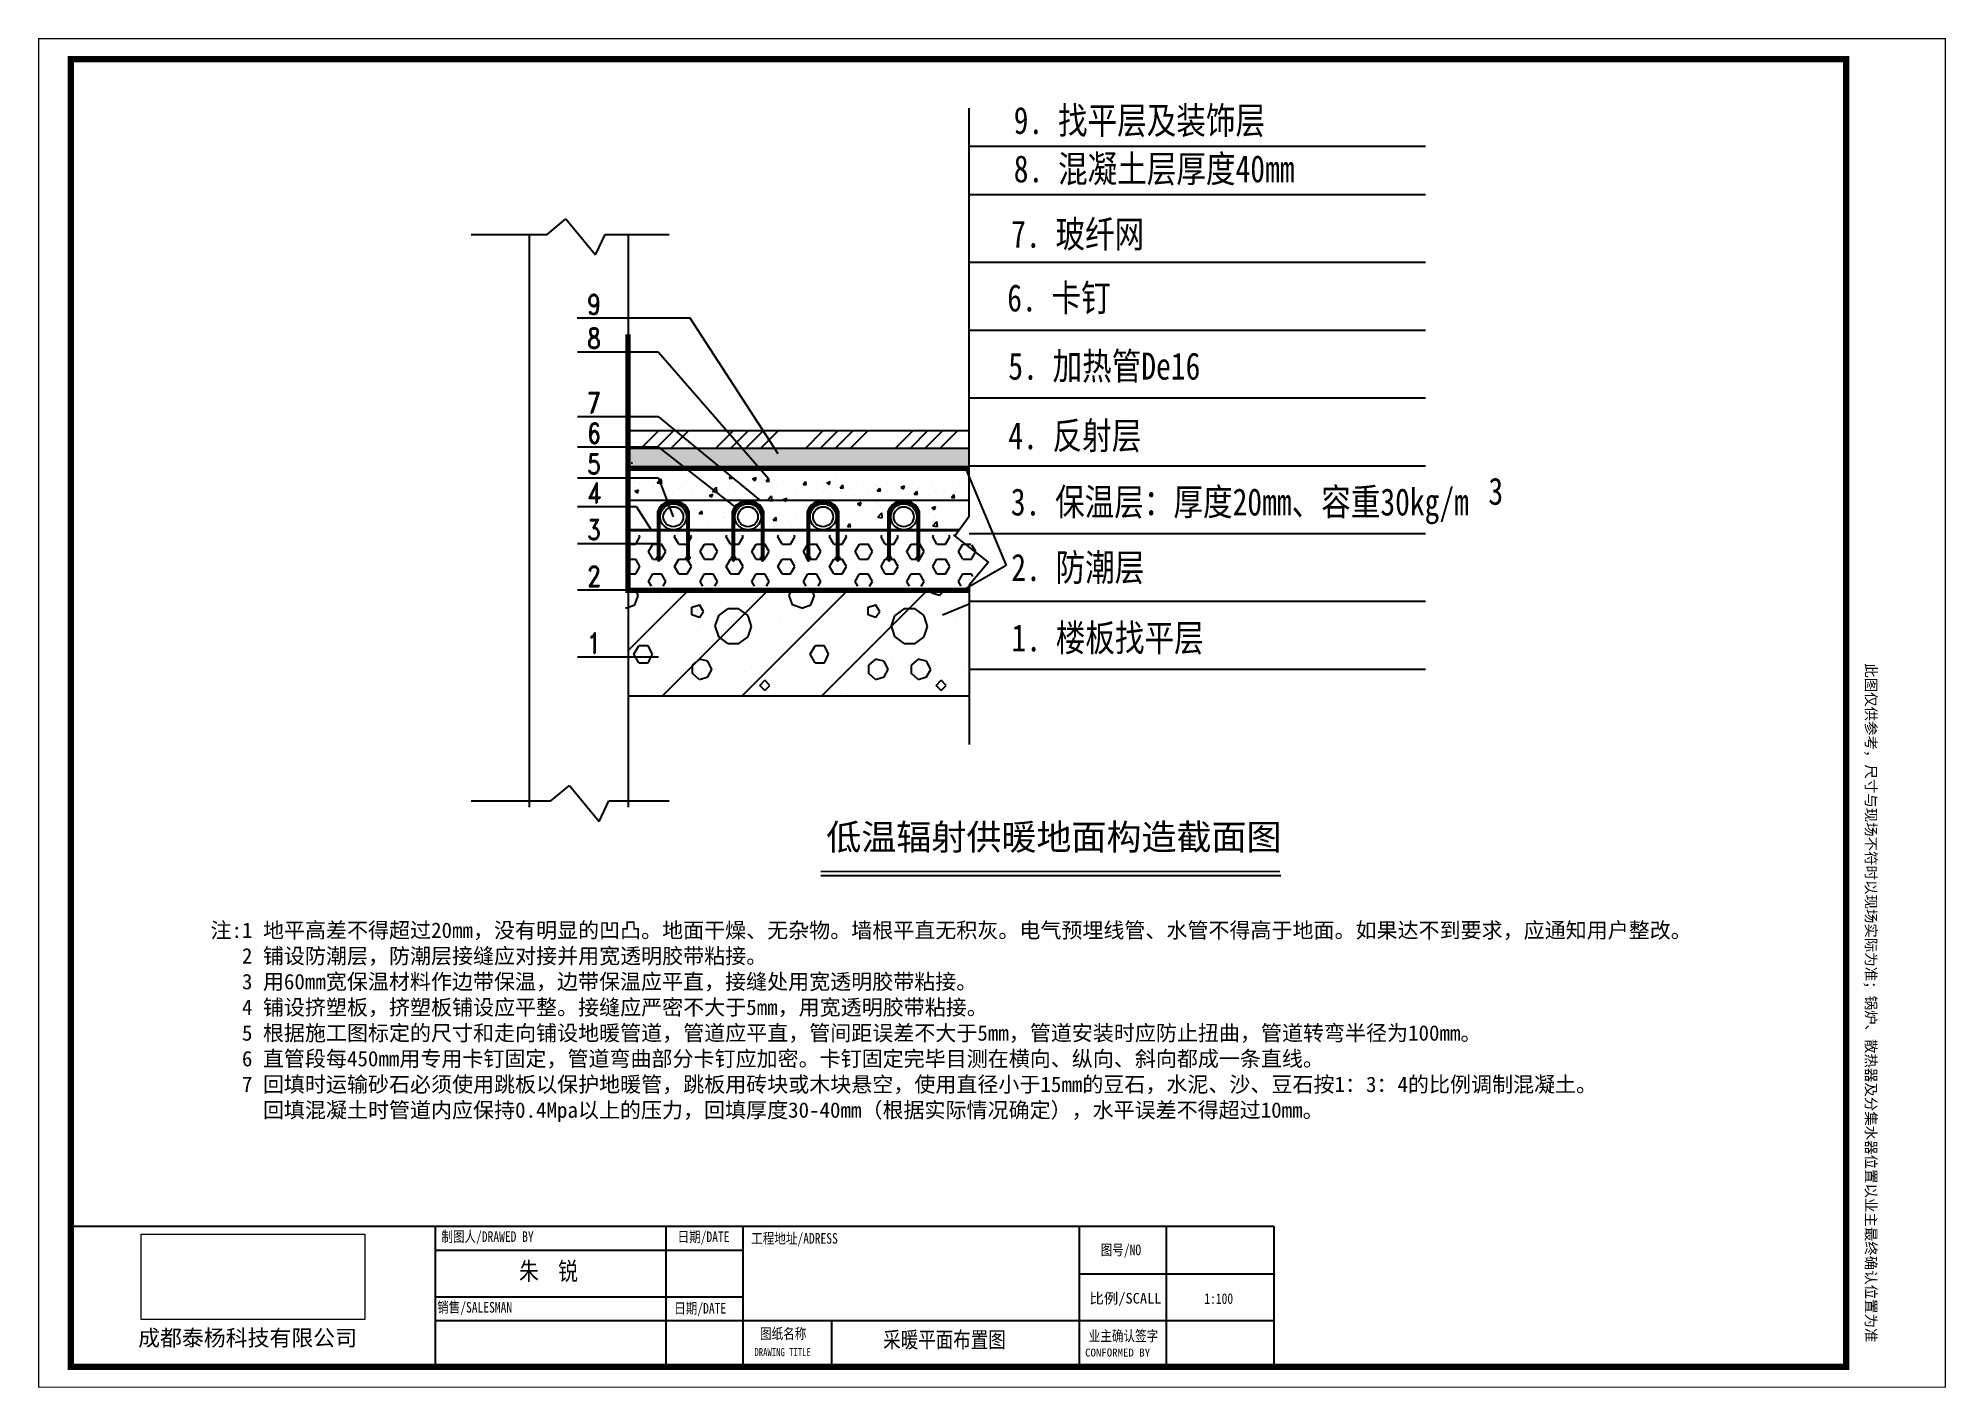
# Model space of a CAD drawing. Header units: millimetres. Extents: x -5096 to 255006, y -2833 to 77941.
# Drawn here: x 75643 to 105362, y 54050 to 75069 of the extents above; entities that cross this region are included whole.
import ezdxf

# ---------------------------------------------------------------- set-up
doc = ezdxf.new("R2010")
doc.units = ezdxf.units.MM
for name, color, linetype in [('800', 1, 'Continuous'), ('主管', 1, 'Continuous'), ('图层2', 7, 'Continuous'), ('墙体线', 8, 'Continuous')]:
    doc.layers.add(name, color=color, linetype=linetype)
doc.layers.add('填充', color=7, linetype='Continuous', lineweight=9)
doc.layers.add('暖气片', color=1, linetype='Continuous', lineweight=5)
doc.styles.add('-宋体', font='', dxfattribs={"width": 0.8})
doc.styles.add('GS-标注', font='')
doc.styles.add('HZTXT', font='romand.shx', dxfattribs={"width": 0.8, "bigfont": 'HZTXT.shx'})
doc.styles.get("Standard").update_dxf_attribs({"font": 'txt', "bigfont": 'gbcbig.shx'})
doc.styles.add('宋体', font='simhei.ttf', dxfattribs={"width": 0.8})
doc.styles.get('-宋体').set_extended_font_data('SimSun')
doc.styles.get('GS-标注').set_extended_font_data('SimSun')
picture_1 = doc.add_image_def('image1.png', size_in_pixel=(1086, 414))

msp = doc.modelspace()

# ---------------------------------------------------------------- texts
at = {"attachment_point": 1}
for s, insert, char_height, width in [('{\\fKaiTi_GB2312|b0|i0|c134|p49;低温辐射供暖地面构造截面图}', (87920.6, 62827.9), 400, 7803.039), ('{\\fSimHei|b0|i0|c134|p2;注\\fKaiTi_GB2312|b0|i0|c134|p49;:1 \\fSimHei|b0|i0|c134|p2;地平高差不得超过\\fKaiTi_GB2312|b0|i0|c134|p49;20mm\\fSimHei|b0|i0|c134|p2;，没有明显的凹凸。地面干燥、无杂物。墙根平直无积灰。电气预埋线管、水管不得高于地面。如果达不到要求，应通知用户整改。\\fKaiTi_GB2312|b0|i0|c134|p49;\\P   2 \\fSimHei|b0|i0|c134|p2;铺设防潮层，防潮层接缝应对接并用宽透明胶带粘接。\\fKaiTi_GB2312|b0|i0|c134|p49;\\P   3 \\fSimHei|b0|i0|c134|p2;用\\fKaiTi_GB2312|b0|i0|c134|p49;60mm\\fSimHei|b0|i0|c134|p2;宽保温材料作边带保温，边带保温应平直，接缝处用宽透明胶带粘接。\\fKaiTi_GB2312|b0|i0|c134|p49;\\P   4 \\fSimHei|b0|i0|c134|p2;铺设挤塑板，挤塑板铺设应平整。接缝应严密不大于\\fKaiTi_GB2312|b0|i0|c134|p49;5mm\\fSimHei|b0|i0|c134|p2;，用宽透明胶带粘接。\\fKaiTi_GB2312|b0|i0|c134|p49;\\P   5 \\fSimHei|b0|i0|c134|p2;根据施工图标定的尺寸和走向铺设地暖管道，管道应平直，管间距误差不大于\\fKaiTi_GB2312|b0|i0|c134|p49;5mm\\fSimHei|b0|i0|c134|p2;，管道安装时应防止扭曲，管道转弯半径为\\fKaiTi_GB2312|b0|i0|c134|p49;100mm\\fSimHei|b0|i0|c134|p2;。\\fKaiTi_GB2312|b0|i0|c134|p49;\\P   6 \\fSimHei|b0|i0|c134|p2;直管段每\\fKaiTi_GB2312|b0|i0|c134|p49;450mm\\fSimHei|b0|i0|c134|p2;用专用卡钉固定，管道弯曲部分卡钉应加密。卡钉固定完毕目测在横向、纵向、斜向都成一条直线。\\fKaiTi_GB2312|b0|i0|c134|p49;\\P   7 \\fSimHei|b0|i0|c134|p2;回填时运输砂石必须使用跳板以保护地暖管，跳板用砖块或木块悬空，使用直径小于\\fKaiTi_GB2312|b0|i0|c134|p49;15mm\\fSimHei|b0|i0|c134|p2;的豆石，水泥、沙、豆石按\\fKaiTi_GB2312|b0|i0|c134|p49;1\\fSimHei|b0|i0|c134|p2;：\\fKaiTi_GB2312|b0|i0|c134|p49;3\\fSimHei|b0|i0|c134|p2;：\\fKaiTi_GB2312|b0|i0|c134|p49;4\\fSimHei|b0|i0|c134|p2;的比例调制混凝土。\\fKaiTi_GB2312|b0|i0|c134|p49;\\C1;\\P\\C256;     \\fSimHei|b0|i0|c134|p2;回填混凝土时管道内应保持\\fKaiTi_GB2312|b0|i0|c134|p49;0.4Mpa\\fSimHei|b0|i0|c134|p2;以上的压力，回填厚度\\fKaiTi_GB2312|b0|i0|c134|p49;30-40mm\\fSimHei|b0|i0|c134|p2;（根据实际情况确定），水平误差不得超过\\fKaiTi_GB2312|b0|i0|c134|p49;10mm\\fSimHei|b0|i0|c134|p2;。}', (78327.7, 61296.8), 240, 23645.929)]:
    msp.add_mtext(s, dxfattribs=dict(at, insert=insert, char_height=char_height, width=width))
at = {"color": 0, "ltscale": 10, "char_height": 165, "attachment_point": 1, "style": '宋体'}
for s, insert in [('{\\fSimSun|b0|i0|c134|p2; 制图人/DRAWED BY }', (81834.5, 56487.9)), ('{\\fSimSun|b0|i0|c134|p2; 日期/DATE\\P }', (85513.9, 56484.7)), ('{\\fSimSun|b0|i0|c134|p2;工程地址/ADRESS}', (86751.3, 56460.3)), ('{\\fSimSun|b0|i0|c134|p2; 图号/NO }', (92106.1, 56279.9)), ('{\\fSimSun|b0|i0|c134|p2;销售/SALESMAN}', (81858.4, 55387.1)), ('{\\fSimSun|b0|i0|c134|p2; 日期/DATE\\P }', (85462, 55371.3)), ('{\\fSimSun|b0|i0|c134|p2;\\W1;比例/SCALL}', (92019.3, 55527.2)), ('{\\fSimSun|b0|i0|c134|p2;1:100}', (93810.1, 55522))]:
    msp.add_mtext(s, dxfattribs=dict(at, insert=insert))
at = {"color": 0, "style": '-宋体'}
for s, insert, char_height, width, attachment_point in [('朱  锐', (83134.9, 56007.9), 280, 7286.855, 1), ('{\\fSimSun|b0|i0|c134|p2;图纸名称}', (87249.3, 54884.1), 165.471, 1583.895, 5), ('采暖平面布置图', (88807.9, 54924.2), 250, 7361.211, 1), ('{\\fSimSun|b0|i0|c134|p2;业主确认签字}', (92550.6, 54850.2), 165.471, 1583.895, 5), ('{\\fSimSun|b0|i0|c134|p2;DRAWING TITLE}', (86801.6, 54668.3), 124.104, 1853.924, 1), ('{\\fSimSun|b0|i0|c134|p2;\\W1;CONFORMED BY}', (91953.2, 54660.7), 124, 1853.924, 1)]:
    msp.add_mtext(s, dxfattribs=dict(at, insert=insert, char_height=char_height, width=width, attachment_point=attachment_point))
at = {"color": 0, "linetype": 'ByBlock', "ltscale": 10, "insert": (77200.3, 54953.3), "char_height": 250, "attachment_point": 1, "style": 'GS-标注'}
msp.add_mtext('成都泰杨科技有限公司', dxfattribs=at)
at = {"layer": '800', "color": 0, "linetype": 'Continuous', "width": 0.8}
for s, height, style, p in [('9. 找平层及装饰层', 422.4, '-宋体', (90840.8, 73576.9)), ('8. 混凝土层厚度40mm', 422.4, '-宋体', (90840.8, 72823.2)), ('7. 玻纤网 ', 422.4, '-宋体', (90801.2, 71807.1)), ('9', 316.8, 'HZTXT', (84195.3, 70763.1)), ('6. 卡钉', 422.4, '-宋体', (90739.8, 70812.6)), ('8', 316.8, 'HZTXT', (84195.3, 70237.7)), ('5. 加热管De16', 422.4, '-宋体', (90755.9, 69751.2)), ('7', 316.8, 'HZTXT', (84195.3, 69233.3)), ('6', 316.8, 'HZTXT', (84195.3, 68757.6)), ('4. 反射层', 422.4, '-宋体', (90755.9, 68667.5)), ('5', 316.8, 'HZTXT', (84195.3, 68278.2)), ('4', 316.8, 'HZTXT', (84195.3, 67832)), ('3. 保温层：厚度20mm、容重30kg/m          ', 422.4, '-宋体', (90795.2, 67635.6)), ('3', 422.4, '-宋体', (98235.7, 67802.1)), ('3', 316.8, 'HZTXT', (84195.3, 67255.4)), ('2. 防潮层  ', 422.4, '-宋体', (90802.5, 66615.8)), ('2', 316.8, 'HZTXT', (84195.3, 66530.5)), ('1. 楼板找平层', 422.4, '-宋体', (90805.8, 65518.3)), ('1', 316.8, 'HZTXT', (84195.3, 65490.8))]:
    msp.add_text(s, height=height, dxfattribs=dict(at, style=style)).set_placement(p)
at = {"layer": '填充', "color": 0, "insert": (104278.4, 65334.3), "char_height": 165, "width": 12285.642, "attachment_point": 1, "rotation": 270, "style": '-宋体'}
msp.add_mtext('{\\fSimSun|b0|i0|c134|p2;\\W1;此图仅供参考，尺寸与现场不符时以现场实际为准；锅炉、散热器及分集水器位置以业主最终确认位置为准}', dxfattribs=at)

# ---------------------------------------------------------------- blocks, each defined once
blk = doc.blocks.new('v b b n')
at = {"ltscale": 300}
for points in [[(850, 3525, 0.31857), (-50, 2887), (50, 2887, -0.305428), (850, 3426)], [(850, 3525), (850, 3426, -0.305428), (1650, 2887), (1750, 2887, 0.31857)], [(-50, 2887), (50, 2887), (50, 218), (-50, 218)], [(1650, 2887), (1750, 2887), (1750, 218), (1650, 218)], [(-127, 218), (127, 218), (0, 0)], [(1573, 218), (1827, 218), (1700, 0)]]:
    blk.add_hatch(color=256, dxfattribs=at).paths.add_polyline_path(points)
for p, q in [((-50, 218), (-50, 2887)), ((-50, 2887), (50, 2887)), ((50, 2887), (-50, 2887)), ((50, 218), (50, 2887)), ((1650, 2887), (1750, 2887)), ((1750, 2887), (1650, 2887)), ((1650, 218), (1650, 2866)), ((1750, 218), (1750, 2887)), ((-50, 218), (50, 218))]:
    blk.add_line(p, q, dxfattribs=at)
for points in [[(-50, 2887), (50, 2887), (50, 218), (-50, 218)], [(1650, 2887), (1750, 2887), (1750, 218), (1650, 218)], [(-127, 218), (127, 218), (0, 0), (0, 0)], [(1573, 218), (1827, 218), (1700, 0), (1700, 0)]]:
    blk.add_lwpolyline(points, close=True, dxfattribs=at)
for centre, radius, start, end in [((850, 2571), 954, 19.31874, 160.68126), ((850, 2563), 863, 22.06345, 157.93655)]:
    blk.add_arc(centre, radius, start, end, dxfattribs=at)

# ---------------------------------------------------------------- hatches: boundary and pattern name
h = msp.add_hatch()
h.set_pattern_fill('AR-CONC', color=256, scale=52.8, style=0)
h.set_pattern_definition([(50, (-26631.5, 693.6), (9619.35, -841.6), [1005.84, -11064.24]), (355, (-26632, 694), (-1860.8, 10087.8), [804.7, -8851.4]), (100.451, (-25830, 623), (7758.56, 9246.16), [854.8, -9403.15]), (46.184, (-26632, 3376), (14313, -2219.8), [1508.8, -16596.4]), (96.636, (-25439, 3191), (12535, 13064), [1282.2, -14104.7]), (351.184, (-26632, 3376), (12535, 13064), [1207, -13277.1]), (21, (-25290.4, 2705), (8005.27, -5399.6), [1005.84, -11064.24]), (326, (-25290, 2705), (3263.15, 9725.1), [804.7, -8851.4]), (71.451, (-24623, 2255), (11268.4, 4325.5), [854.8, -9403.15]), (37.5, (-26631.5, 693.6), (163.08, 4464.51), [0, -8744.1, 0, -8985.5, 0, -8884.92]), (7.5, (-26631.5, 693.6), (3528.08, 5289.53), [0, -5123.08, 0, -8542.93, 0, -3386.33]), (327.5, (-29622.2, 693.6), (7159.18, -302.48), [0, -3352.8, 0, -10460.74, 0, -13880.6]), (317.5, (-30963.3, 693.6), (7821.22, 1342.52), [0, -4358.64, 0, -6947, 0, -9857.23])])
h.paths.add_polyline_path([(84830.3, 68685), (84830.3, 68368.9), (90144.9, 68368.9), (90144.9, 68685)])
h = msp.add_hatch()
h.set_pattern_fill('AR-CONC', color=0, scale=1.056, style=0)
h.set_pattern_definition([(50, (-26631.53, 693.56), (192.38701, -16.83167), [20.1168, -221.2848]), (355, (-26631.53, 693.56), (-37.21642, 201.75581), [16.09344, -177.02784]), (100.451, (-26615.5, 692.15), (155.17128, 184.92322), [17.09664, -188.06304]), (46.1842, (-26631.53, 747.2), (286.25947, -44.3967), [30.1752, -331.9272]), (96.6356, (-26607.67, 743.5), (250.6989, 261.2814), [25.64496, -282.09456]), (351.184, (-26631.53, 747.2), (250.69926, 261.2809), [24.14016, -265.54176]), (21, (-26604.7, 733.79), (160.10531, -107.99239), [20.1168, -221.2848]), (326, (-26604.7, 733.79), (65.26294, 194.5025), [16.09344, -177.02784]), (71.4514, (-26591.36, 724.79), (225.36781, 86.51054), [17.09664, -188.06304]), (37.5, (-26631.526, 693.556), (3.261565, 89.29012), [0, -174.88205, 0, -179.71008, 0, -177.6984]), (7.5, (-26631.53, 693.56), (70.561564, 105.79069), [0, -102.46157, 0, -170.85869, 0, -67.72656]), (327.5, (-26691.34, 693.556), (143.18367, -6.049554), [0, -67.056, 0, -209.21472, 0, -277.61184]), (317.5, (-26718.16, 693.56), (156.42442, 26.85037), [0, -87.1728, 0, -138.94003, 0, -197.14464])])
h.paths.add_polyline_path([(84830.3, 68685), (84830.3, 68368.9), (90144.9, 68368.9), (90144.9, 68685)])
h = msp.add_hatch()
h.set_pattern_fill('HEX', color=0, scale=42.24, style=0)
h.set_pattern_definition([(0, (-26629.97, 986.73), (0, 232.28874), [134.112, -268.224]), (120, (-26629.97, 986.73), (-201.16795, -116.14437), [134.112, -268.224]), (60, (-26495.85, 986.73), (-201.16795, 116.14437), [134.112, -268.224])])
h.paths.add_polyline_path([(90146.5, 66534.1), (90146.5, 66615.5), (90446.6, 66976), (89992.1, 67328.7), (84831.9, 67328.7), (84831.9, 66534.1)])

# ---------------------------------------------------------------- linework, layer by layer
at = {"color": 0}
for p, q in [((90146.5, 67622.6), (90146.5, 73980.8)), ((84830.3, 68959.6), (90144.9, 68959.6)), ((84830.3, 68685), (90144.9, 68685)), ((89836, 68186.8), (89836, 68186.8)), ((89884.3, 68143.7), (89884.3, 68143.7)), ((90099.9, 68102.5), (90099.9, 68102.5)), ((89869.2, 67916), (89917.3, 67911.8)), ((89869.4, 67916), (89908.2, 67962.3)), ((89917.7, 67911), (89908.4, 67961.5)), ((89934, 68006.6), (89934, 68006.6)), ((89935.8, 67867.7), (89935.8, 67867.7)), ((89923.3, 67317.1), (90146.5, 67622.6)), ((89924.2, 67738.8), (89924.2, 67738.8)), ((89978, 67412.9), (84830.3, 67412.9)), ((89901.1, 67329.1), (89932.1, 67329.1)), ((90446.6, 66910.9), (89923.3, 67317.1)), ((90446.6, 66910.9), (90146.5, 66550.5)), ((84831.9, 66469), (90146.5, 66469)), ((84831.9, 66469), (90146.5, 66469)), ((90146.5, 66550.5), (90146.5, 64069.8)), ((89732.3, 66090.6), (90146.5, 66261.1)), ((84831.9, 64827), (90146.5, 64827))]:
    msp.add_line(p, q, dxfattribs=at)
for p, q in [((83574, 72014), (83860.8, 72253)), ((83860.8, 72253), (84327.3, 71692.9)), ((82387.6, 72014), (83574, 72014)), ((84327.3, 71692.9), (84474.4, 72014)), ((84474.4, 72014), (85471.4, 72014)), ((84931, 68070.6), (84931, 68070.6)), ((84940.3, 68235.4), (84940.3, 68235.4)), ((85013.2, 68136.2), (85013.2, 68136.2)), ((85210.8, 68067.3), (85210.8, 68067.3)), ((85235.7, 68110.7), (85235.7, 68110.7)), ((85286.9, 68142.9), (85349.6, 68208.2)), ((85287, 68142.5), (85358.6, 68131.4)), ((85358.5, 68131.6), (85349.6, 68208)), ((85426.4, 68192.9), (85426.4, 68192.9)), ((85743.9, 68177.7), (85743.9, 68177.7)), ((85945.4, 68204.2), (85945.4, 68204.2)), ((86145.7, 68009.7), (86208.3, 68075)), ((86217.3, 67998.4), (86208.4, 68074.9)), ((86406.2, 68219), (86454.3, 68214.7)), ((86406.4, 68219), (86420.9, 68236.3)), ((86454.8, 68214), (86450.7, 68236.3)), ((86654.1, 68093.5), (86654.1, 68093.5)), ((86770.9, 68207.1), (86827.2, 68228.7)), ((86770.9, 68206.9), (86810.9, 68179.9)), ((86784.2, 68077.5), (86784.2, 68077.5)), ((86811, 68180), (86827.3, 68228.6)), ((86983.4, 68168.5), (87031.5, 68164.3)), ((86983.6, 68168.5), (87022.4, 68214.7)), ((87031.9, 68163.5), (87022.6, 68214)), ((87052.8, 68060.5), (87052.8, 68060.5)), ((87060.6, 68145), (87060.6, 68145)), ((87253.5, 68158), (87253.5, 68158)), ((87478.5, 68205.4), (87478.5, 68205.4)), ((87560.6, 68118), (87608.7, 68113.8)), ((87560.7, 68118), (87599.5, 68164.2)), ((87561, 68127.4), (87561, 68127.4)), ((87609.1, 68113), (87599.8, 68163.5)), ((87762.5, 68153.9), (87762.5, 68153.9)), ((87915.5, 68061.9), (87915.5, 68061.9)), ((87927.3, 68142.6), (87983.6, 68164.3)), ((87927.3, 68142.5), (87967.4, 68115.5)), ((87967.4, 68115.5), (87983.7, 68164.2)), ((88067.2, 68194), (88067.2, 68194)), ((88137.7, 68067.5), (88185.8, 68063.3)), ((88137.9, 68067.5), (88176.7, 68113.8)), ((88186.3, 68062.5), (88177, 68113)), ((88384.8, 68142.5), (88384.8, 68142.5)), ((88706.3, 68106), (88706.3, 68106)), ((88715.1, 68017), (88753.8, 68063.3)), ((88763.4, 68012), (88754.1, 68062.5)), ((88854.1, 68223), (88854.1, 68223)), ((88976.9, 68223.1), (88976.9, 68223.1)), ((89083.7, 68078.2), (89140.1, 68099.8)), ((89083.7, 68078), (89123.8, 68051)), ((89119.4, 68162.7), (89119.4, 68162.7)), ((89123.8, 68051.1), (89140.1, 68099.7)), ((89378.1, 68077.1), (89378.1, 68077.1)), ((89406.5, 68204.9), (89406.5, 68204.9)), ((89525.8, 68214.2), (89525.8, 68214.2)), ((89579.5, 68103.6), (89579.5, 68103.6)), ((84835, 67760.2), (84830.3, 67785.5)), ((84830.3, 67761.3), (84834.5, 67761)), ((84938.4, 68012), (84994.7, 68033.6)), ((84938.4, 68011.8), (84978.4, 67984.8)), ((84978.5, 67984.9), (84994.8, 68033.5)), ((85003.5, 67868.4), (85003.5, 67868.4)), ((85024, 67793.4), (85024, 67793.4)), ((85416.6, 67925), (85416.6, 67925)), ((85640.3, 68049.2), (85640.3, 68049.2)), ((85733.7, 67886.8), (85733.7, 67886.8)), ((85823, 67976.5), (85823, 67976.5)), ((85845.6, 67916.4), (85845.6, 67916.4)), ((86038.4, 67926.9), (86038.4, 67926.9)), ((86069.9, 68031), (86069.9, 68031)), ((86094.8, 67947.5), (86151.1, 67969.2)), ((86094.8, 67947.4), (86134.8, 67920.4)), ((86134.9, 67920.4), (86151.2, 67969.1)), ((86145.8, 68009.3), (86217.4, 67998.2)), ((86231.2, 67769), (86231.2, 67769)), ((86241, 68036.9), (86241, 68036.9)), ((86314.9, 67996.9), (86314.9, 67996.9)), ((86499.4, 68012.9), (86499.4, 68012.9)), ((86546.6, 67993.8), (86546.6, 67993.8)), ((86748.1, 68020.3), (86748.1, 68020.3)), ((86929, 67994.7), (86929, 67994.7)), ((86977, 67900.8), (86977, 67900.8)), ((87004.4, 67876.5), (87067.1, 67941.8)), ((87004.6, 67876.1), (87076.2, 67865)), ((87050.8, 67877.2), (87050.8, 67877.2)), ((87076, 67865.2), (87067.2, 67941.7)), ((87251.2, 67883.1), (87307.5, 67904.7)), ((87251.2, 67883), (87291.3, 67856)), ((87291.3, 67856), (87307.6, 67904.6)), ((87349.3, 67810), (87349.3, 67810)), ((87358.5, 67976.6), (87358.5, 67976.6)), ((87446.3, 67981.4), (87446.3, 67981.4)), ((87468.7, 67937.5), (87468.7, 67937.5)), ((87550.8, 67836.5), (87550.8, 67836.5)), ((87788.1, 67958.5), (87788.1, 67958.5)), ((87881.9, 67994.2), (87881.9, 67994.2)), ((88217.6, 67940.3), (88217.6, 67940.3)), ((88222.8, 67780.3), (88222.8, 67780.3)), ((88278.5, 67777.8), (88278.5, 67777.8)), ((88288.3, 68045.7), (88288.3, 68045.7)), ((88363.7, 67943.5), (88363.7, 67943.5)), ((88407.6, 67818.7), (88464, 67840.3)), ((88407.6, 67818.5), (88447.7, 67791.5)), ((88447.7, 67791.6), (88464, 67840.2)), ((88565.2, 67970.1), (88565.2, 67970.1)), ((88647.2, 67922.2), (88647.2, 67922.2)), ((88692.1, 67860.9), (88692.1, 67860.9)), ((88696.5, 67838.1), (88696.5, 67838.1)), ((88714.9, 68017), (88763, 68012.8)), ((88869.9, 68010.2), (88869.9, 68010.2)), ((89161.4, 67941.4), (89161.4, 67941.4)), ((89292, 67966.5), (89340.1, 67962.3)), ((89292.2, 67966.5), (89331, 68012.8)), ((89340.6, 67961.5), (89331.3, 68012)), ((89506.3, 67885.9), (89506.3, 67885.9)), ((89516.1, 67946.3), (89516.1, 67946.3)), ((89564, 67754.2), (89620.4, 67775.8)), ((89604.1, 67727.1), (89620.5, 67775.7)), ((89630.7, 68022), (89630.7, 68022)), ((89672.6, 67826.4), (89672.6, 67826.4)), ((84907.1, 67755.3), (84907.1, 67755.3)), ((84993.7, 67600.5), (84993.7, 67600.5)), ((85054.1, 67656.2), (85054.1, 67656.2)), ((85099.9, 67578.6), (85099.9, 67578.6)), ((85223.7, 67548.1), (85223.7, 67548.1)), ((85913.2, 67619.9), (85913.2, 67619.9)), ((85940.7, 67664.2), (85988.8, 67660)), ((85940.9, 67664.2), (85979.7, 67710.5)), ((85989.3, 67659.2), (85980, 67709.7)), ((86038.4, 67739.7), (86038.4, 67739.7)), ((86082.8, 67511.8), (86082.8, 67511.8)), ((86221.4, 67501.1), (86221.4, 67501.1)), ((86334.9, 67676.5), (86334.9, 67676.5)), ((86342.7, 67601.7), (86342.7, 67601.7)), ((87041, 67609.3), (87041, 67609.3)), ((87095.1, 67563.2), (87143.2, 67559)), ((87095.2, 67563.2), (87134, 67609.5)), ((87143.6, 67558.2), (87134.3, 67608.7)), ((87137.6, 67492.6), (87137.6, 67492.6)), ((87201.8, 67565.4), (87201.8, 67565.4)), ((87284.3, 67619.2), (87284.3, 67619.2)), ((87339.1, 67519.2), (87339.1, 67519.2)), ((87458.9, 67669.6), (87458.9, 67669.6)), ((88249.5, 67462.3), (88288.3, 67508.5)), ((88268.7, 67509.9), (88268.7, 67509.9)), ((88297.9, 67457.2), (88288.6, 67507.7)), ((88353.5, 67652.7), (88353.5, 67652.7)), ((88490.5, 67511), (88490.5, 67511)), ((88658.2, 67692.8), (88658.2, 67692.8)), ((88686.7, 67570.3), (88686.7, 67570.3)), ((88722, 67610.1), (88784.7, 67675.4)), ((88722.1, 67609.8), (88793.7, 67598.7)), ((88793.6, 67598.9), (88784.7, 67675.3)), ((89460.9, 67509), (89460.9, 67509)), ((89506.3, 67678.4), (89506.3, 67678.4)), ((89564.1, 67754.1), (89604.1, 67727.1)), ((89580.8, 67476.9), (89643.5, 67542.3)), ((89580.9, 67476.6), (89652.5, 67465.5)), ((89597.4, 67541.8), (89597.4, 67541.8)), ((89652.4, 67465.7), (89643.5, 67542.1)), ((84830.3, 67412.9), (84830.3, 67263.7)), ((84830.3, 67263.7), (84831.9, 66469)), ((86345.8, 67458.1), (86345.8, 67458.1)), ((87371.5, 67457.3), (87371.5, 67457.3)), ((88230.6, 67421), (88230.6, 67421)), ((88249.4, 67462.2), (88297.5, 67458)), ((89779.1, 67456.5), (89779.1, 67456.5)), ((83631.3, 63192.5), (83918.2, 63431.5)), ((83918.2, 63431.5), (84384.7, 62871.4)), ((82387.6, 63192.5), (83631.3, 63192.5)), ((84384.7, 62871.4), (84531.7, 63192.5)), ((84531.7, 63192.5), (85471.4, 63192.5))]:
    msp.add_line(p, q)
at = {"linetype": 'Continuous'}
for p, q in [((83294.3, 72014), (83294.3, 63093.2)), ((84831.9, 72014), (84831.9, 63093.2)), ((85037.3, 68685), (85311.8, 68959.6)), ((85270.2, 68685), (85544.8, 68959.6)), ((85503.2, 68685), (85777.8, 68959.6)), ((86202.1, 68685), (86476.7, 68959.6)), ((86435.1, 68685), (86709.7, 68959.6)), ((86668.1, 68685), (86942.6, 68959.6)), ((86901, 68685), (87175.6, 68959.6)), ((87600, 68685), (87874.5, 68959.6)), ((87832.9, 68685), (88107.5, 68959.6)), ((88065.9, 68685), (88340.5, 68959.6)), ((88298.9, 68685), (88573.4, 68959.6)), ((88997.8, 68685), (89272.4, 68959.6)), ((89230.8, 68685), (89505.3, 68959.6)), ((89463.7, 68685), (89738.3, 68959.6)), ((84831.9, 65534), (85772.2, 66474.4)), ((84936.9, 66245), (84989.1, 66388.9)), ((84988.9, 66389), (84957.9, 66474.4)), ((85317.4, 66337.3), (85317.4, 66337.3)), ((85367.4, 64827), (87014.7, 66474.4)), ((86609.9, 64827), (88257.2, 66474.4)), ((87394.6, 66245.2), (87342.3, 66389)), ((87342.5, 66388.9), (87373.6, 66474.4)), ((87682.5, 66245), (87734.7, 66388.9)), ((87734.5, 66389), (87703.5, 66474.4)), ((87852.4, 64827), (89499.8, 66474.4)), ((88063, 66337.3), (88063, 66337.3)), ((89565.2, 66428.2), (89565.2, 66474.4)), ((89682.8, 66388.9), (89565.2, 66428.1)), ((89682.9, 66388.9), (89746.9, 66474.4)), ((84793.1, 66192.8), (84936.9, 66245.1)), ((85825.9, 66205.9), (85943.6, 66245.1)), ((85825.9, 66088.3), (85825.9, 66205.9)), ((85943.6, 66049), (85825.9, 66088.2)), ((86008.9, 66140.5), (85943.5, 66245.1)), ((85943.6, 66049), (86009, 66140.5)), ((86192, 65918.2), (86244.3, 66075.1)), ((86244.1, 66075), (86387.9, 66179.6)), ((86558.1, 66179.8), (86388.1, 66179.8)), ((86701.4, 66075.4), (86557.6, 66180)), ((86754.1, 65905.2), (86701.8, 66075.2)), ((87184.4, 65980.4), (87184.4, 65980.4)), ((87538.6, 66192.8), (87394.8, 66245.1)), ((87538.7, 66192.8), (87682.5, 66245.1)), ((87596.2, 66021.6), (87596.2, 66021.6)), ((88571.5, 66205.9), (88689.2, 66245.1)), ((88571.5, 66088.3), (88571.5, 66205.9)), ((88689.2, 66049), (88571.5, 66088.2)), ((88754.5, 66140.5), (88689.1, 66245.1)), ((88689.2, 66049), (88754.6, 66140.5)), ((88937.6, 65918.2), (88989.9, 66075.1)), ((88989.7, 66075), (89133.5, 66179.6)), ((89303.7, 66179.8), (89133.7, 66179.8)), ((89447, 66075.5), (89303.2, 66180)), ((89499.7, 65905.2), (89447.4, 66075.2)), ((85372.3, 65911.7), (85372.3, 65911.7)), ((85921.4, 65829.4), (85921.4, 65829.4)), ((86244.2, 65748.4), (86191.9, 65918.3)), ((86387.6, 65644), (86243.8, 65748.6)), ((86557.9, 65643.6), (86701.7, 65748.2)), ((86701.9, 65748.3), (86754.2, 65905.2)), ((88117.9, 65911.7), (88117.9, 65911.7)), ((88667, 65829.4), (88667, 65829.4)), ((88989.8, 65748.4), (88937.5, 65918.3)), ((89133.2, 65644), (88989.4, 65748.6)), ((89303.5, 65643.6), (89447.3, 65748.2)), ((89447.5, 65748.3), (89499.8, 65905.2)), ((85002.1, 65343), (84923.6, 65473.8)), ((84923.8, 65473.7), (85002.2, 65604.4)), ((85146.1, 65604.5), (85002.3, 65604.5)), ((85211.4, 65473.8), (85146.1, 65604.5)), ((85146.1, 65343), (85211.4, 65473.7)), ((85537, 65431.3), (85537, 65431.3)), ((85838.5, 65303.3), (85943.1, 65394.9)), ((86074.1, 65369.2), (85943.3, 65395.3)), ((86388.1, 65643.7), (86558.1, 65643.7)), ((86909.8, 65623.5), (86909.8, 65623.5)), ((87362.8, 65554.8), (87362.8, 65554.8)), ((87747.7, 65343), (87669.2, 65473.8)), ((87669.4, 65473.7), (87747.8, 65604.4)), ((87891.7, 65604.5), (87747.9, 65604.5)), ((87957, 65473.8), (87891.7, 65604.5)), ((87891.7, 65343), (87957, 65473.7)), ((88282.6, 65431.3), (88282.6, 65431.3)), ((88584.1, 65303.3), (88688.7, 65394.8)), ((88819.7, 65369.2), (88688.9, 65395.3)), ((88945.3, 65431.3), (88945.3, 65431.3)), ((89133.7, 65643.7), (89303.7, 65643.7)), ((89246.8, 65303.3), (89351.3, 65394.9)), ((89482.3, 65369.2), (89351.6, 65395.3)), ((89655.4, 65623.5), (89655.4, 65623.5)), ((85002.3, 65343), (85146.1, 65343)), ((85942.5, 65082.4), (85837.9, 65173.9)), ((85839, 65173.1), (85839, 65303.8)), ((85943.6, 65081.5), (86074.4, 65120.7)), ((86139.7, 65238.4), (86074.3, 65369.2)), ((86074.3, 65120.7), (86139.7, 65238.4)), ((86649, 65211.6), (86649, 65211.6)), ((87747.9, 65343), (87891.7, 65343)), ((88688.1, 65082.4), (88583.5, 65173.9)), ((88584.6, 65173.1), (88584.6, 65303.8)), ((88689.2, 65081.5), (88820, 65120.7)), ((88885.3, 65238.4), (88819.9, 65369.2)), ((88819.9, 65120.7), (88885.3, 65238.4)), ((89350.8, 65082.4), (89246.2, 65173.9)), ((89247.3, 65173.1), (89247.3, 65303.8)), ((89351.9, 65081.5), (89482.6, 65120.7)), ((89394.6, 65211.6), (89394.6, 65211.6)), ((89548, 65238.4), (89482.6, 65369.2)), ((89482.6, 65120.7), (89548, 65238.4)), ((85042.8, 64841), (85042.8, 64841)), ((85399.7, 64882.1), (85399.7, 64882.1)), ((86963.4, 64911.5), (86884.9, 64990)), ((86885, 64990), (86963.4, 65068.4)), ((87041.8, 64990), (86963.4, 65068.4)), ((86963.4, 64911.6), (87041.9, 64990)), ((87472.7, 64978.2), (87472.7, 64978.2)), ((87788.4, 64841), (87788.4, 64841)), ((88145.3, 64882.1), (88145.3, 64882.1)), ((89709, 64911.5), (89630.5, 64990)), ((89630.6, 64990), (89709, 65068.4)), ((89787.4, 64990), (89709, 65068.4)), ((89709, 64911.6), (89787.5, 64990))]:
    msp.add_line(p, q, dxfattribs=at)
at = {"linetype": 'ByBlock', "ltscale": 10}
for p, q in [((85798.7, 70707.7), (84041.8, 70707.7)), ((87173.1, 68597.9), (85798.7, 70707.7)), ((85308.4, 70178.1), (84045.1, 70178.1)), ((85308.4, 70178.1), (87022.6, 68214)), ((85308.4, 69173.7), (84045.1, 69173.7)), ((85308.4, 69173.7), (86884.9, 67871.8)), ((85308.4, 68698), (84045.1, 68698)), ((85308.4, 68698), (86519.2, 67757.1)), ((85308.4, 68218.6), (84045.1, 68218.6)), ((85308.4, 68218.6), (85537.6, 67615.9)), ((84965.1, 67772.4), (84045.1, 67772.4)), ((84965.1, 67772.4), (85195.2, 67412.9)), ((85308.4, 67195.9), (84045.1, 67195.9)), ((85308.4, 66470.9), (84045.1, 66470.9)), ((85308.4, 65431.3), (84045.1, 65431.3))]:
    msp.add_line(p, q, dxfattribs=at)
at = {"color": 0, "linetype": 'Continuous'}
for p, q in [((89696.7, 68685), (89971.3, 68959.6)), ((90144.9, 68368.9), (84831.9, 68368.9)), ((85111, 68369.5), (90144.9, 68369.5)), ((89930, 65980.4), (89930, 65980.4)), ((90108.4, 65554.8), (90108.4, 65554.8)), ((90057.2, 65211.6), (90057.2, 65211.6))]:
    msp.add_line(p, q, dxfattribs=at)
at = {"color": 0, "lineweight": 30}
for p, q in [((84828.7, 67403.1), (89986.1, 67403.1)), ((84830.3, 67412.9), (89993.3, 67412.9))]:
    msp.add_line(p, q, dxfattribs=at)
at = {"color": 0}
for points, const_width in [([(103807.7, 74741.4), (103807.7, 54377.5), (76152.3, 54377.5), (76152.3, 74741.4), (103807.7, 74741.4)], 100), ([(90146.5, 66469), (84831.9, 66469), (84831.9, 70455.9)], 84.5), ([(84831.9, 68368.9), (90146.5, 68368.9)], 84.5), ([(90146.5, 66469), (84831.9, 66469)], 84.5)]:
    msp.add_lwpolyline(points, dxfattribs=dict(at, const_width=const_width))
for centre, radius in [((85537.6, 67615.9), 203), ((85537.6, 67615.9), 155.8), ((86700.9, 67615.9), 203), ((86700.9, 67615.9), 155.8), ((87870.4, 67615.9), 203), ((87870.4, 67615.9), 155.8), ((89127.8, 67615.9), 203), ((89127.8, 67615.9), 155.8)]:
    msp.add_circle(centre, radius)
at = {"layer": '800', "color": 0, "linetype": 'Continuous'}
for p, q in [((90146.5, 73388.7), (97256.2, 73388.7)), ((90146.5, 72635), (97256.2, 72635)), ((90146.5, 72635), (97256.2, 72635)), ((90146.5, 71579), (97256.2, 71579)), ((90146.5, 70523), (97256.2, 70523)), ((90146.5, 69467), (97256.2, 69467)), ((90083.2, 68381.5), (90721.2, 66858.7)), ((90146.5, 68411), (97256.2, 68411)), ((90146.5, 67355), (97256.2, 67355)), ((90721.2, 66858.7), (90029, 66459.1)), ((90146.5, 66299), (97256.2, 66299)), ((90146.5, 65243), (97256.2, 65243))]:
    msp.add_line(p, q, dxfattribs=at)
at = {"layer": '主管', "color": 0}
msp.add_line((84831.9, 67871.8), (90146.5, 67871.8), dxfattribs=at)
at = {"layer": '图层2', "color": 0}
msp.add_line((87836.6, 62029.4), (95003.7, 62029.4), dxfattribs=at)
at = {"layer": '图层2', "color": 0, "const_width": 26.4}
msp.add_lwpolyline([(87832.4, 62089.1), (94988.7, 62089.1)], dxfattribs=at)
at = {"layer": '填充', "color": 0, "const_width": 19.1}
msp.add_lwpolyline([(75652.3, 75059.5), (105352.3, 75059.5), (105352.3, 54059.5), (75652.3, 54059.5)], close=True, dxfattribs=at)
at = {"layer": '墙体线', "color": 8}
for p, q in [((76152.3, 56566.3), (94893.2, 56566.3)), ((81826.2, 56566.3), (81826.2, 54360.1)), ((85420.9, 56566.3), (85420.9, 54366.3)), ((86620.9, 56566.3), (86620.9, 54366.3)), ((91860.1, 56566.3), (91860.1, 54359.3)), ((93213.7, 56566.3), (93213.7, 54390.6)), ((94893.2, 56566.3), (94893.2, 54366.3)), ((81826.2, 56196.3), (86620.9, 56196.3)), ((91860.1, 55825), (94893.2, 55825)), ((81826.2, 55466.3), (86620.9, 55466.3)), ((81826.2, 55096.3), (86621, 55096.3)), ((86621, 55096.3), (94893.2, 55096.3)), ((87999.5, 55096.3), (87999.5, 54366.8))]:
    msp.add_line(p, q, dxfattribs=at)

# ---------------------------------------------------------------- block references
at = {"xscale": 0.2683296000468545, "yscale": 0.2683296000468545, "zscale": 0.2683295999978701}
for p in [(85309.5, 66925.9), (86472.9, 66925.9), (87642.3, 66925.9), (88899.7, 66925.9)]:
    msp.add_blockref('v b b n', p, dxfattribs=at)

msp.set_redraw_order([(e.dxf.handle, doc.entitydb.next_handle()) for e in msp.query("TEXT MTEXT ATTDEF DIMENSION ARC_DIMENSION")])  # texts and dimensions are drawn at this point

# ---------------------------------------------------------------- pictures from other files: only their frames are drawn
at = {"layer": '暖气片', "color": 0}
image = msp.add_image(picture_1, insert=(77246.9, 55116.3), size_in_units=(3483.5, 1328), dxfattribs=at)
image.dxf.flags = 7

doc.saveas('drawing.dxf')
